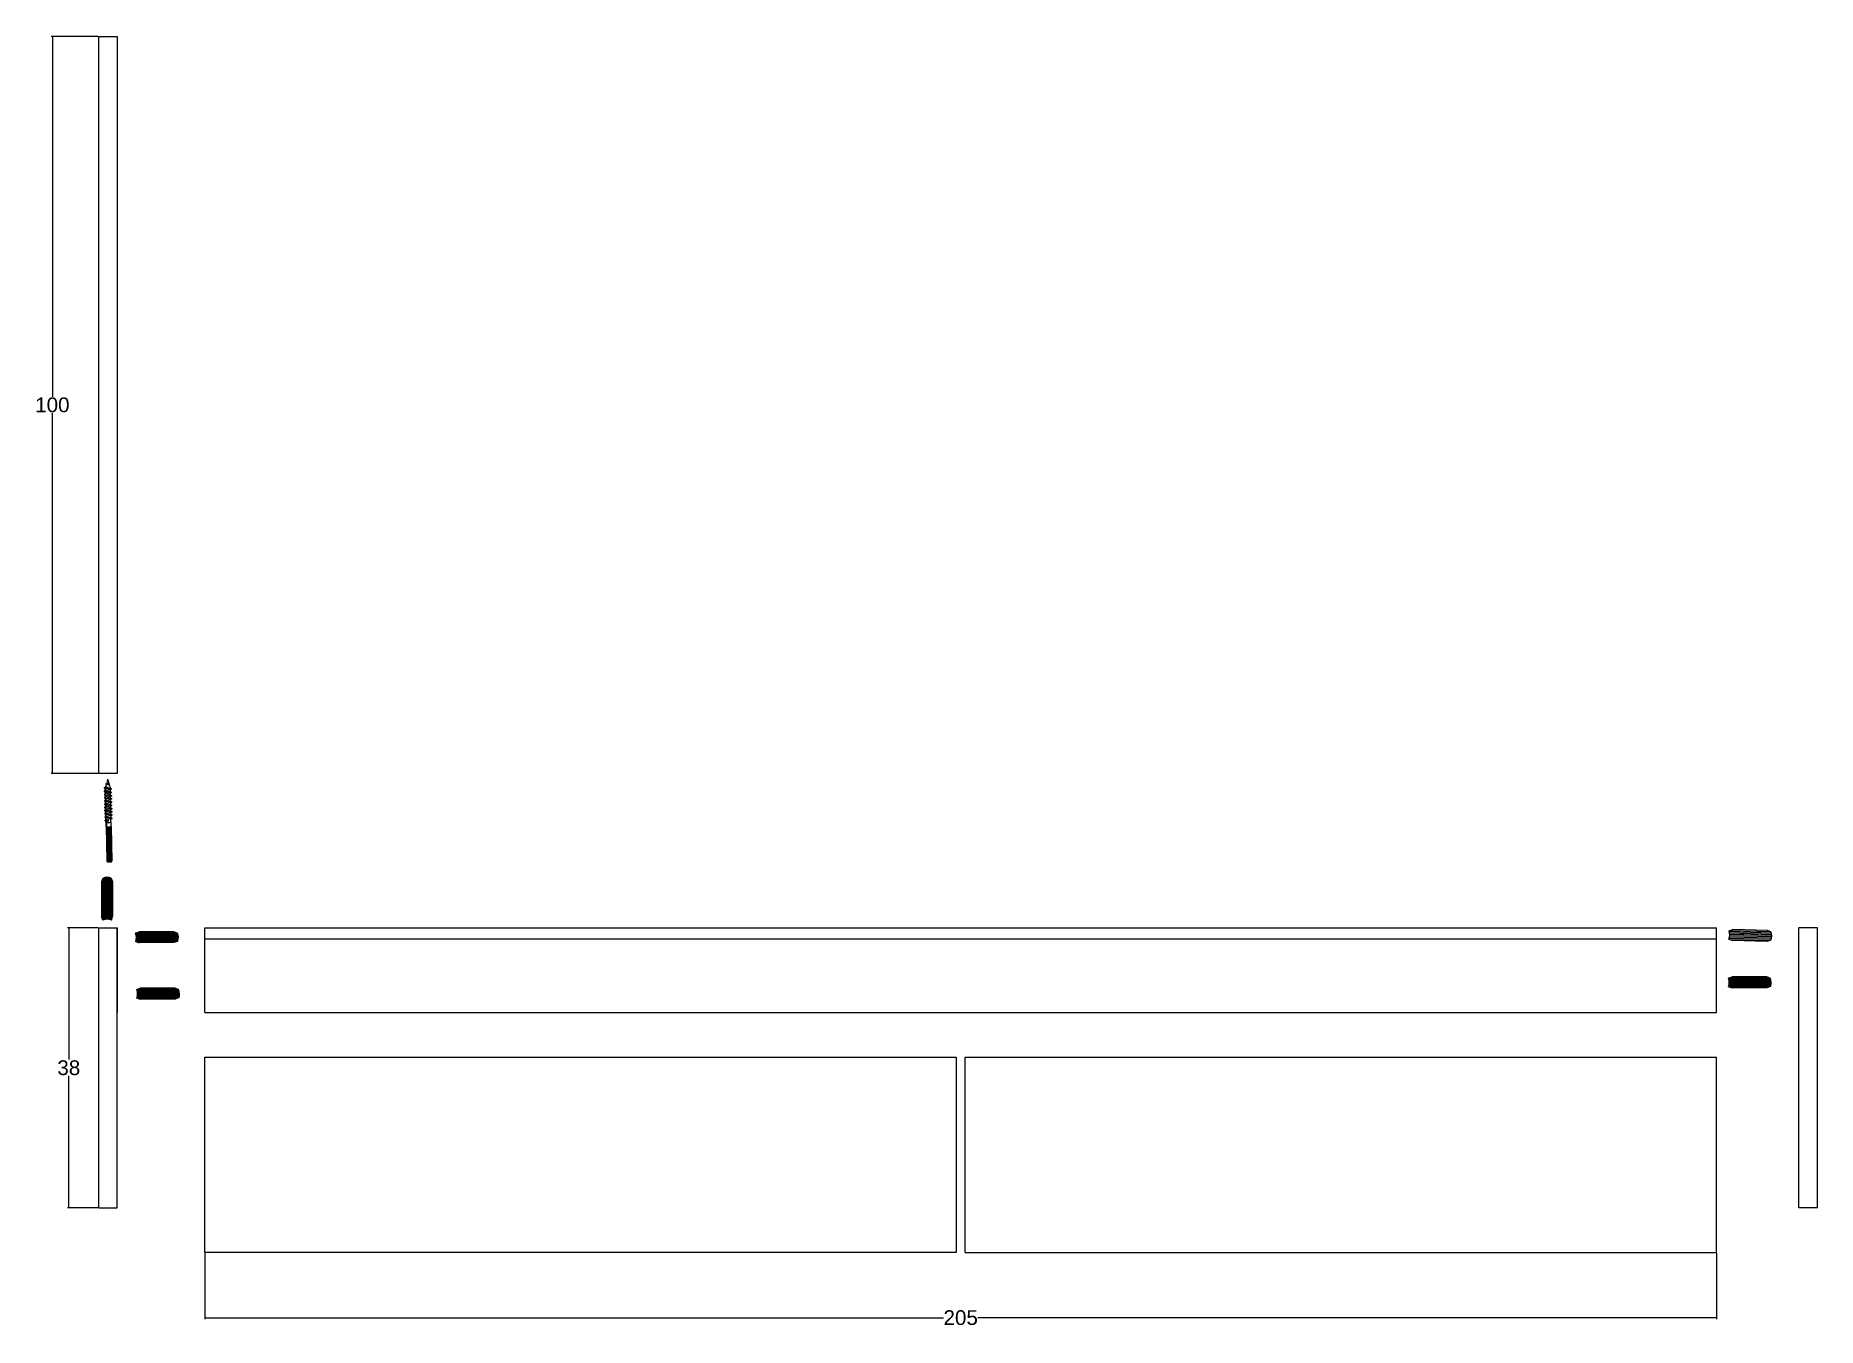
# Model space of a CAD drawing. Header units: inches. Extents: x -8 to 1551, y -417 to 323.
# Drawn here: x -8.4 to 233.3, y -32.1 to 143.2 of the extents above; entities that cross this region are included whole.
import ezdxf

# ---------------------------------------------------------------- set-up
doc = ezdxf.new("R2010")
doc.units = ezdxf.units.IN
doc.header["$MEASUREMENT"] = 0
doc.linetypes.add('HIDDEN', pattern=[0.375, 0.25, -0.125])
doc.layers.add('NASCOSTE', color=1, linetype='HIDDEN')
doc.layers.add('OGGETTO', color=7, linetype='Continuous')
doc.styles.get("Standard").update_dxf_attribs({"font": 'Arial.ttf'})
doc.dimstyles.get("Standard").update_dxf_attribs({"dimtxt": 0.18, "dimasz": 0.18, "dimexe": 0.18, "dimexo": 0.0625, "dimgap": 0.09, "dimtad": 0, "dimtih": 1, "dimtoh": 1, "dimdec": 4, "dimzin": 0, "dimdsep": 46, "dimtxsty": 'Standard', "dimcen": 0.09, "dimadec": 0, "dimazin": 0, "dimtfac": 1, "dimtdec": 4, "dimtofl": 0, "dimtmove": 0, "dimatfit": 3, "dimfxl": 1, "dimtolj": 1, "dimtzin": 0, "dimarcsym": 0})

msp = doc.modelspace()

# ---------------------------------------------------------------- blocks, each defined once
blk = doc.blocks.new('_ArchTick')
at = {"color": 0, "linetype": 'ByBlock', "const_width": 0.15}
blk.add_lwpolyline([(-0.5, -0.5), (0.5, 0.5)], dxfattribs=at)
blk = doc.blocks.new('*D4')
at = {"color": 0, "lineweight": -2, "transparency": 16777216}
for p, q in [((14.6, -22.01), (14.6, -30.95)), ((219.6, -22.01), (219.6, -30.95)), ((14.6, -30.77), (114.77, -30.77)), ((219.6, -30.77), (119.42, -30.77))]:
    blk.add_line(p, q, dxfattribs=at)
at = {"layer": 'Defpoints', "color": 0, "transparency": 16777216}
for p in [(14.6, -21.94), (219.6, -21.94), (219.6, -30.77)]:
    blk.add_point(p, dxfattribs=at)
at = {"color": 0, "lineweight": -2, "transparency": 16777216, "xscale": 0.18, "yscale": 0.18, "zscale": 0.18, "rotation": 180}
blk.add_blockref('_ArchTick', (14.6, -30.77), dxfattribs=at)
at = {"color": 0, "lineweight": -2, "transparency": 16777216, "xscale": 0.18, "yscale": 0.18, "zscale": 0.18}
blk.add_blockref('_ArchTick', (219.6, -30.77), dxfattribs=at)
at = {"color": 0, "transparency": 16777216, "insert": (117.1, -30.77), "char_height": 2, "attachment_point": 5}
blk.add_mtext('\\A1;205', dxfattribs=at)
blk = doc.blocks.new('*D5')
at = {"color": 0, "lineweight": -2, "transparency": 16777216}
for p, q in [((0.14, 143.06), (-6.27, 143.06)), ((-6.09, 143.06), (-6.09, 94.17)), ((-6.09, 43.06), (-6.09, 91.96)), ((0.14, 43.06), (-6.27, 43.06))]:
    blk.add_line(p, q, dxfattribs=at)
at = {"layer": 'Defpoints', "color": 0, "transparency": 16777216}
for p in [(-6.09, 143.06), (0.2, 143.06), (0.2, 43.06)]:
    blk.add_point(p, dxfattribs=at)
at = {"color": 0, "lineweight": -2, "transparency": 16777216, "xscale": 0.18, "yscale": 0.18, "zscale": 0.18}
for p, rotation in [((-6.09, 143.06), 90), ((-6.09, 43.06), 270)]:
    blk.add_blockref('_ArchTick', p, dxfattribs=dict(at, rotation=rotation))
at = {"color": 0, "transparency": 16777216, "insert": (-6.09, 93.06), "char_height": 2, "attachment_point": 5}
blk.add_mtext('\\A1;100', dxfattribs=at)
blk = doc.blocks.new('*D6')
at = {"color": 0, "lineweight": -2, "transparency": 16777216}
for p, q in [((0.14, 22.13), (-4.04, 22.13)), ((-3.86, 22.13), (-3.86, 4.24)), ((-3.86, -15.87), (-3.86, 2.03)), ((0.14, -15.87), (-4.04, -15.87))]:
    blk.add_line(p, q, dxfattribs=at)
at = {"layer": 'Defpoints', "color": 0, "transparency": 16777216}
for p in [(-3.86, 22.13), (0.2, 22.13), (0.2, -15.87)]:
    blk.add_point(p, dxfattribs=at)
at = {"color": 0, "lineweight": -2, "transparency": 16777216, "xscale": 0.18, "yscale": 0.18, "zscale": 0.18}
for p, rotation in [((-3.86, 22.13), 90), ((-3.86, -15.87), 270)]:
    blk.add_blockref('_ArchTick', p, dxfattribs=dict(at, rotation=rotation))
at = {"color": 0, "transparency": 16777216, "insert": (-3.86, 3.13), "char_height": 2, "attachment_point": 5}
blk.add_mtext('\\A1;38', dxfattribs=at)

# ---------------------------------------------------------------- dimensions: what is measured, and where the dimension line sits
for base, p1, p2, picture, middle in [((-6.09, 143.06), (0.2, 43.06), (0.2, 143.06), '*D5', (-6.09, 93.06)), ((-3.86, 22.13), (0.2, -15.87), (0.2, 22.13), '*D6', (-3.86, 3.13))]:
    dim = msp.add_linear_dim(base=base, p1=p1, p2=p2, angle=90, dimstyle='Standard', override={"dimtxt": 2, "dimdec": 0, "dimblk1": 'ArchTick', "dimblk2": 'ArchTick', "dimsah": 1})
    dim.commit()
    dim.dimension.update_dxf_attribs({"geometry": picture, "text_midpoint": middle})
dim = msp.add_linear_dim(base=(219.6, -30.77), p1=(14.6, -21.94), p2=(219.6, -21.94), dimstyle='Standard', override={"dimtxt": 2, "dimdec": 0, "dimblk1": 'ArchTick', "dimblk2": 'ArchTick', "dimsah": 1})
dim.commit()
dim.dimension.update_dxf_attribs({"geometry": '*D4', "text_midpoint": (117.1, -30.77)})

# ---------------------------------------------------------------- linework, layer by layer
for p, q in [((0.2, 43.06), (0.2, 143.06)), ((0.2, 143.06), (2.7, 143.06)), ((2.7, 143.06), (2.7, 43.06)), ((2.7, 43.06), (0.2, 43.06)), ((0.75, 28.82), (0.57, 28.36)), ((0.57, 28.36), (0.59, 23.66)), ((0.75, 28.82), (0.77, 23.17)), ((0.92, 28.9), (0.93, 23.22)), ((1.09, 28.96), (1.1, 23.26)), ((1.26, 28.98), (1.27, 23.28)), ((1.44, 28.98), (1.45, 23.28)), ((1.61, 28.95), (1.62, 23.26)), ((1.78, 28.9), (1.79, 23.22)), ((1.88, 28.86), (2.06, 28.37)), ((1.96, 28.64), (1.98, 23.37)), ((2.06, 28.37), (2.08, 23.67)), ((0.2, -15.87), (0.2, 22.13)), ((0.2, 22.13), (2.7, 22.13)), ((0.77, 23.17), (0.59, 23.66)), ((1.91, 23.17), (2.08, 23.67)), ((2.7, -15.87), (2.7, 22.13)), ((2.7, 22.13), (2.7, 20.63)), ((14.6, 22.13), (219.6, 22.13)), ((14.6, 10.63), (14.6, 22.13)), ((219.6, 10.63), (219.6, 22.13)), ((221.31, 21.72), (221.8, 21.88)), ((226.5, 21.78), (221.8, 21.88)), ((226.96, 21.59), (226.5, 21.78)), ((233.28, 22.13), (230.78, 22.13)), ((230.78, -15.87), (230.78, 22.13)), ((233.28, -15.87), (233.28, 22.13)), ((2.7, 20.63), (2.7, 10.63)), ((5.2, 21.39), (5.69, 21.57)), ((10.85, 21.42), (5.2, 21.39)), ((5.21, 20.25), (5.7, 20.08)), ((10.93, 21.25), (5.25, 21.23)), ((10.93, 20.38), (5.25, 20.37)), ((10.99, 21.07), (5.29, 21.07)), ((10.98, 20.55), (5.29, 20.54)), ((11.01, 20.9), (5.31, 20.89)), ((11.01, 20.72), (5.31, 20.72)), ((10.67, 20.21), (5.4, 20.18)), ((10.39, 21.6), (5.69, 21.57)), ((10.4, 20.11), (5.7, 20.08)), ((10.85, 21.42), (10.39, 21.6)), ((10.89, 20.28), (10.4, 20.11)), ((14.6, 20.63), (219.6, 20.63)), ((221.29, 20.57), (221.77, 20.39)), ((226.96, 21.59), (221.31, 21.72)), ((227.01, 20.55), (221.33, 20.69)), ((227.04, 21.42), (221.36, 21.56)), ((227.07, 20.72), (221.38, 20.86)), ((227.09, 21.24), (221.39, 21.39)), ((227.1, 20.89), (221.4, 21.04)), ((227.11, 21.07), (221.41, 21.21)), ((226.75, 20.38), (221.47, 20.5)), ((226.47, 20.29), (221.77, 20.39)), ((226.97, 20.46), (226.47, 20.29)), ((221.22, 15.29), (221.72, 15.46)), ((226.88, 15.31), (221.22, 15.29)), ((226.96, 15.14), (221.28, 15.13)), ((227.01, 14.96), (221.32, 14.96)), ((227.04, 14.61), (221.33, 14.61)), ((227.04, 14.79), (221.34, 14.78)), ((226.41, 15.49), (221.72, 15.46)), ((226.88, 15.31), (226.41, 15.49)), ((5.35, 13.74), (5.84, 13.92)), ((11.01, 13.77), (5.35, 13.74)), ((5.36, 12.6), (5.85, 12.43)), ((11.09, 12.73), (5.4, 12.72)), ((11.09, 13.59), (5.41, 13.58)), ((11.14, 12.9), (5.44, 12.89)), ((11.14, 13.42), (5.45, 13.41)), ((11.17, 13.25), (5.46, 13.24)), ((11.16, 13.07), (5.46, 13.06)), ((10.83, 12.55), (5.55, 12.53)), ((10.54, 13.94), (5.84, 13.92)), ((10.55, 12.45), (5.85, 12.43)), ((11.01, 13.77), (10.54, 13.94)), ((11.04, 12.63), (10.55, 12.45)), ((221.23, 14.14), (221.72, 13.97)), ((226.96, 14.27), (221.27, 14.26)), ((227.01, 14.45), (221.31, 14.43)), ((226.7, 14.1), (221.42, 14.08)), ((226.42, 14), (221.72, 13.97)), ((226.91, 14.17), (226.42, 14)), ((14.6, 10.63), (219.6, 10.63)), ((14.6, 4.56), (116.47, 4.56)), ((14.6, -21.94), (14.6, 4.56)), ((116.47, 4.56), (116.47, -21.94)), ((117.72, -21.94), (117.72, 4.56)), ((117.72, 4.56), (219.6, 4.56)), ((219.6, -21.94), (219.6, 4.56)), ((0.2, -15.87), (2.7, -15.87)), ((233.28, -15.87), (230.78, -15.87)), ((116.47, -21.94), (14.6, -21.94)), ((117.72, -21.94), (219.6, -21.94))]:
    msp.add_line(p, q)
at = {"color": 7}
for p, q in [((0.94, 41.11), (1.14, 41.25)), ((1.44, 40.93), (0.94, 41.11)), ((0.94, 41.11), (1.94, 40.98)), ((1.25, 41.62), (1.14, 41.25)), ((1.51, 41.12), (1.14, 41.25)), ((1.43, 41.56), (1.18, 41.64)), ((1.18, 41.64), (1.68, 41.58)), ((1.41, 42.28), (1.28, 41.72)), ((1.46, 41.65), (1.28, 41.72)), ((1.41, 42.28), (1.61, 41.6)), ((1.43, 41.56), (1.58, 41.51)), ((1.46, 41.65), (1.68, 41.58)), ((1.51, 41.12), (1.94, 40.98)), ((1.58, 41.51), (1.68, 41.58)), ((1.63, 41.54), (1.74, 41.16)), ((1.74, 41.16), (1.74, 41.05)), ((0.95, 40.67), (1.14, 40.81)), ((1.45, 40.49), (0.95, 40.67)), ((0.95, 40.67), (1.95, 40.54)), ((0.96, 40.22), (1.15, 40.37)), ((1.46, 40.05), (0.96, 40.22)), ((0.96, 40.22), (1.96, 40.09)), ((0.97, 39.78), (1.16, 39.93)), ((1.47, 39.61), (0.97, 39.78)), ((0.97, 39.78), (1.97, 39.65)), ((0.98, 39.34), (1.17, 39.49)), ((1.48, 39.17), (0.98, 39.34)), ((0.98, 39.34), (1.98, 39.21)), ((0.99, 38.9), (1.18, 39.04)), ((1.49, 38.73), (0.99, 38.9)), ((0.99, 38.9), (1.99, 38.77)), ((1.07, 40.81), (1.07, 41.04)), ((1.08, 40.37), (1.08, 40.59)), ((1.09, 39.93), (1.09, 40.15)), ((1.1, 39.48), (1.1, 39.71)), ((1.11, 39.04), (1.11, 39.27)), ((1.12, 38.6), (1.12, 38.83)), ((1.14, 40.81), (1.14, 41.04)), ((1.52, 40.68), (1.14, 40.81)), ((1.15, 40.37), (1.15, 40.6)), ((1.53, 40.24), (1.15, 40.37)), ((1.16, 39.93), (1.16, 40.16)), ((1.54, 39.8), (1.16, 39.93)), ((1.17, 39.49), (1.17, 39.71)), ((1.55, 39.36), (1.17, 39.49)), ((1.18, 39.04), (1.18, 39.27)), ((1.56, 38.92), (1.18, 39.04)), ((1.19, 38.6), (1.19, 38.83)), ((1.44, 40.93), (1.75, 40.83)), ((1.45, 40.49), (1.76, 40.39)), ((1.46, 40.05), (1.77, 39.95)), ((1.47, 39.61), (1.77, 39.51)), ((1.48, 39.17), (1.78, 39.07)), ((1.49, 38.73), (1.79, 38.63)), ((1.52, 40.68), (1.95, 40.54)), ((1.53, 40.24), (1.96, 40.09)), ((1.54, 39.8), (1.97, 39.65)), ((1.55, 39.36), (1.98, 39.21)), ((1.56, 38.92), (1.99, 38.77)), ((1.75, 40.83), (1.94, 40.98)), ((1.75, 40.83), (1.75, 40.6)), ((1.76, 40.39), (1.95, 40.54)), ((1.76, 40.39), (1.76, 40.16)), ((1.77, 39.95), (1.96, 40.09)), ((1.77, 39.95), (1.77, 39.72)), ((1.77, 39.51), (1.97, 39.65)), ((1.77, 39.51), (1.78, 39.28)), ((1.78, 39.07), (1.98, 39.21)), ((1.78, 39.07), (1.79, 38.84)), ((1.79, 38.63), (1.99, 38.77)), ((0.99, 38.46), (1.19, 38.6)), ((1.5, 38.29), (0.99, 38.46)), ((0.99, 38.46), (2, 38.33)), ((1, 38.02), (1.2, 38.16)), ((1.51, 37.85), (1, 38.02)), ((1, 38.02), (2.01, 37.89)), ((1.01, 37.58), (1.21, 37.72)), ((1.52, 37.4), (1.01, 37.58)), ((1.01, 37.58), (2.02, 37.45)), ((1.02, 37.13), (1.22, 37.28)), ((1.53, 36.96), (1.02, 37.13)), ((1.02, 37.13), (2.03, 37)), ((1.03, 36.69), (1.23, 36.83)), ((1.03, 36.69), (1.54, 36.62)), ((1.47, 36.54), (1.03, 36.69)), ((1.13, 38.16), (1.13, 38.39)), ((1.14, 37.72), (1.14, 37.95)), ((1.15, 37.28), (1.14, 37.51)), ((1.17, 36.46), (1.15, 37.06)), ((1.56, 38.48), (1.19, 38.6)), ((1.2, 38.16), (1.2, 38.39)), ((1.57, 38.04), (1.2, 38.16)), ((1.21, 37.72), (1.21, 37.95)), ((1.58, 37.59), (1.21, 37.72)), ((1.22, 37.28), (1.22, 37.51)), ((1.59, 37.15), (1.22, 37.28)), ((1.24, 36.46), (1.23, 37.07)), ((1.47, 36.75), (1.23, 36.83)), ((1.5, 38.29), (1.8, 38.18)), ((1.51, 37.85), (1.81, 37.74)), ((1.52, 37.4), (1.82, 37.3)), ((1.53, 36.96), (1.83, 36.86)), ((1.56, 38.48), (2, 38.33)), ((1.57, 38.04), (2.01, 37.89)), ((1.58, 37.59), (2.02, 37.45)), ((1.59, 37.15), (2.03, 37)), ((1.79, 38.63), (1.8, 38.4)), ((1.8, 38.18), (2, 38.33)), ((1.8, 38.18), (1.81, 37.96)), ((1.81, 37.74), (2.01, 37.89)), ((1.81, 37.74), (1.82, 37.51)), ((1.82, 37.3), (2.02, 37.45)), ((1.82, 37.3), (1.83, 37.07)), ((1.83, 36.86), (2.03, 37)), ((1.84, 36.48), (1.83, 36.86))]:
    msp.add_line(p, q, dxfattribs=at)
at = {"color": 0}
for p, q in [((1.17, 36.46), (1.18, 35.86)), ((1.24, 36.46), (1.25, 35.86)), ((1.84, 36.48), (1.85, 35.87)), ((1.22, 35.86), (1.32, 31.16)), ((1.22, 35.86), (1.32, 31.16)), ((1.85, 35.87), (1.89, 35.88)), ((1.89, 35.88), (1.99, 31.17))]:
    msp.add_line(p, q, dxfattribs=at)
at = {"linetype": 'Continuous'}
for centre, radius, start, end in [((1.52, 37.24), 0.829, 249.949, 292.5097), ((1.53, 36.8), 1.15, 254.2889, 288.1698), ((1.53, 36.8), 1.24, 255.5283, 286.9304), ((1.53, 36.8), 1.33, 256.5968, 285.8619), ((1.53, 36.8), 1.07, 253.2944, 289.1643), ((1.53, 36.8), 1.42, 257.5277, 284.931), ((1.53, 36.8), 1.51, 258.3463, 284.1124), ((1.53, 36.8), 1.6, 259.0719, 283.3868), ((1.53, 36.8), 1.69, 259.7196, 282.7392), ((1.53, 36.8), 1.77, 260.3013, 282.1574), ((1.53, 36.8), 1.86, 260.8267, 281.632), ((1.53, 36.8), 1.95, 261.3037, 281.155), ((1.53, 36.8), 2.04, 261.7387, 280.72), ((1.53, 36.8), 2.13, 262.1369, 280.3218), ((1.53, 36.8), 2.22, 262.503, 279.9557), ((1.53, 36.8), 2.31, 262.8407, 279.6181), ((1.53, 36.8), 0.977, 253.2944, 289.1643), ((1.53, 36.8), 2.39, 263.153, 279.3057), ((1.53, 36.8), 2.48, 263.4429, 279.0158), ((1.53, 36.8), 2.57, 263.7127, 278.746), ((1.53, 36.8), 2.66, 263.9643, 278.4944), ((1.53, 36.8), 2.75, 264.1996, 278.2591), ((1.53, 36.8), 2.84, 264.4201, 278.0386), ((1.53, 36.8), 2.93, 264.6271, 277.8316), ((1.53, 36.8), 3.01, 264.822, 277.6368), ((1.53, 36.8), 3.1, 265.0056, 277.4531), ((1.53, 36.8), 3.19, 265.1789, 277.2798), ((1.53, 36.8), 3.28, 265.3429, 277.1158), ((1.53, 36.8), 3.37, 265.4982, 276.9605), ((1.53, 36.8), 3.46, 265.6455, 276.8132), ((1.53, 36.8), 3.55, 265.7854, 276.6733), ((1.53, 36.8), 3.63, 265.9184, 276.5403), ((1.53, 36.8), 3.72, 266.0451, 276.4136), ((1.53, 36.8), 3.81, 266.1659, 276.2928), ((1.53, 36.8), 3.9, 266.2812, 276.1775), ((1.53, 36.8), 3.99, 266.3913, 276.0674), ((1.53, 36.8), 4.08, 266.4966, 275.9621), ((1.53, 36.8), 4.17, 266.5975, 275.8612), ((1.53, 36.8), 4.25, 266.6941, 275.7646), ((1.53, 36.8), 4.34, 266.7868, 275.6719), ((1.53, 36.8), 4.43, 266.8757, 275.583), ((1.53, 36.8), 4.52, 266.9612, 275.4975), ((1.53, 36.8), 4.61, 267.0434, 275.4153), ((1.53, 36.8), 4.7, 267.1224, 275.3363), ((1.53, 36.8), 4.79, 267.1986, 275.2601), ((1.53, 36.8), 4.87, 267.2719, 275.1868), ((1.53, 36.8), 4.96, 267.3427, 275.116), ((1.53, 36.8), 5.05, 267.4109, 275.0478), ((1.53, 36.8), 5.14, 267.4768, 274.9819), ((1.53, 36.8), 5.23, 267.5405, 274.9182), ((1.53, 36.8), 5.32, 267.602, 274.8567), ((1.53, 36.8), 5.41, 267.6615, 274.7972), ((1.53, 36.8), 5.49, 267.7191, 274.7396), ((1.53, 36.8), 5.58, 267.7748, 274.6839)]:
    msp.add_arc(centre, radius, start, end, dxfattribs=at)
at = {"color": 7}
msp.add_arc((1.42, 36.65), 0.115, 292.542, 64.4641, dxfattribs=at)
for centre, radius, start, end in [((1.35, 27.78), 1.2, 63.6011, 120.1905), ((1.35, 21.73), 1.56, 68.7307, 111.9372), ((3.76, 20.81), 1.56, 338.7307, 21.9372), ((9.82, 20.82), 1.2, 333.6011, 30.1905), ((219.85, 21.18), 1.56, 337.2149, 20.4214), ((225.91, 21.02), 1.2, 332.0853, 28.6747), ((219.78, 14.71), 1.56, 338.7307, 21.9372), ((225.84, 14.71), 1.2, 333.6011, 30.1905), ((3.91, 13.16), 1.56, 338.7307, 21.9372), ((9.97, 13.16), 1.2, 333.6011, 30.1905)]:
    msp.add_arc(centre, radius, start, end)
at = {"layer": 'NASCOSTE', "color": 0}
for p in [(1.18, 35.86), (1.25, 35.86)]:
    msp.add_line(p, (1.22, 35.86), dxfattribs=at)
at = {"layer": 'OGGETTO'}
for p, q in [((1.32, 31.16), (1.99, 31.17)), ((1.32, 31.16), (1.4, 31.08)), ((1.4, 31.08), (1.91, 31.09)), ((1.91, 31.09), (1.99, 31.17))]:
    msp.add_line(p, q, dxfattribs=at)

msp.set_redraw_order([(e.dxf.handle, doc.entitydb.next_handle()) for e in msp.query("TEXT MTEXT ATTDEF DIMENSION ARC_DIMENSION")])  # texts and dimensions are drawn at this point

doc.saveas('drawing.dxf')
